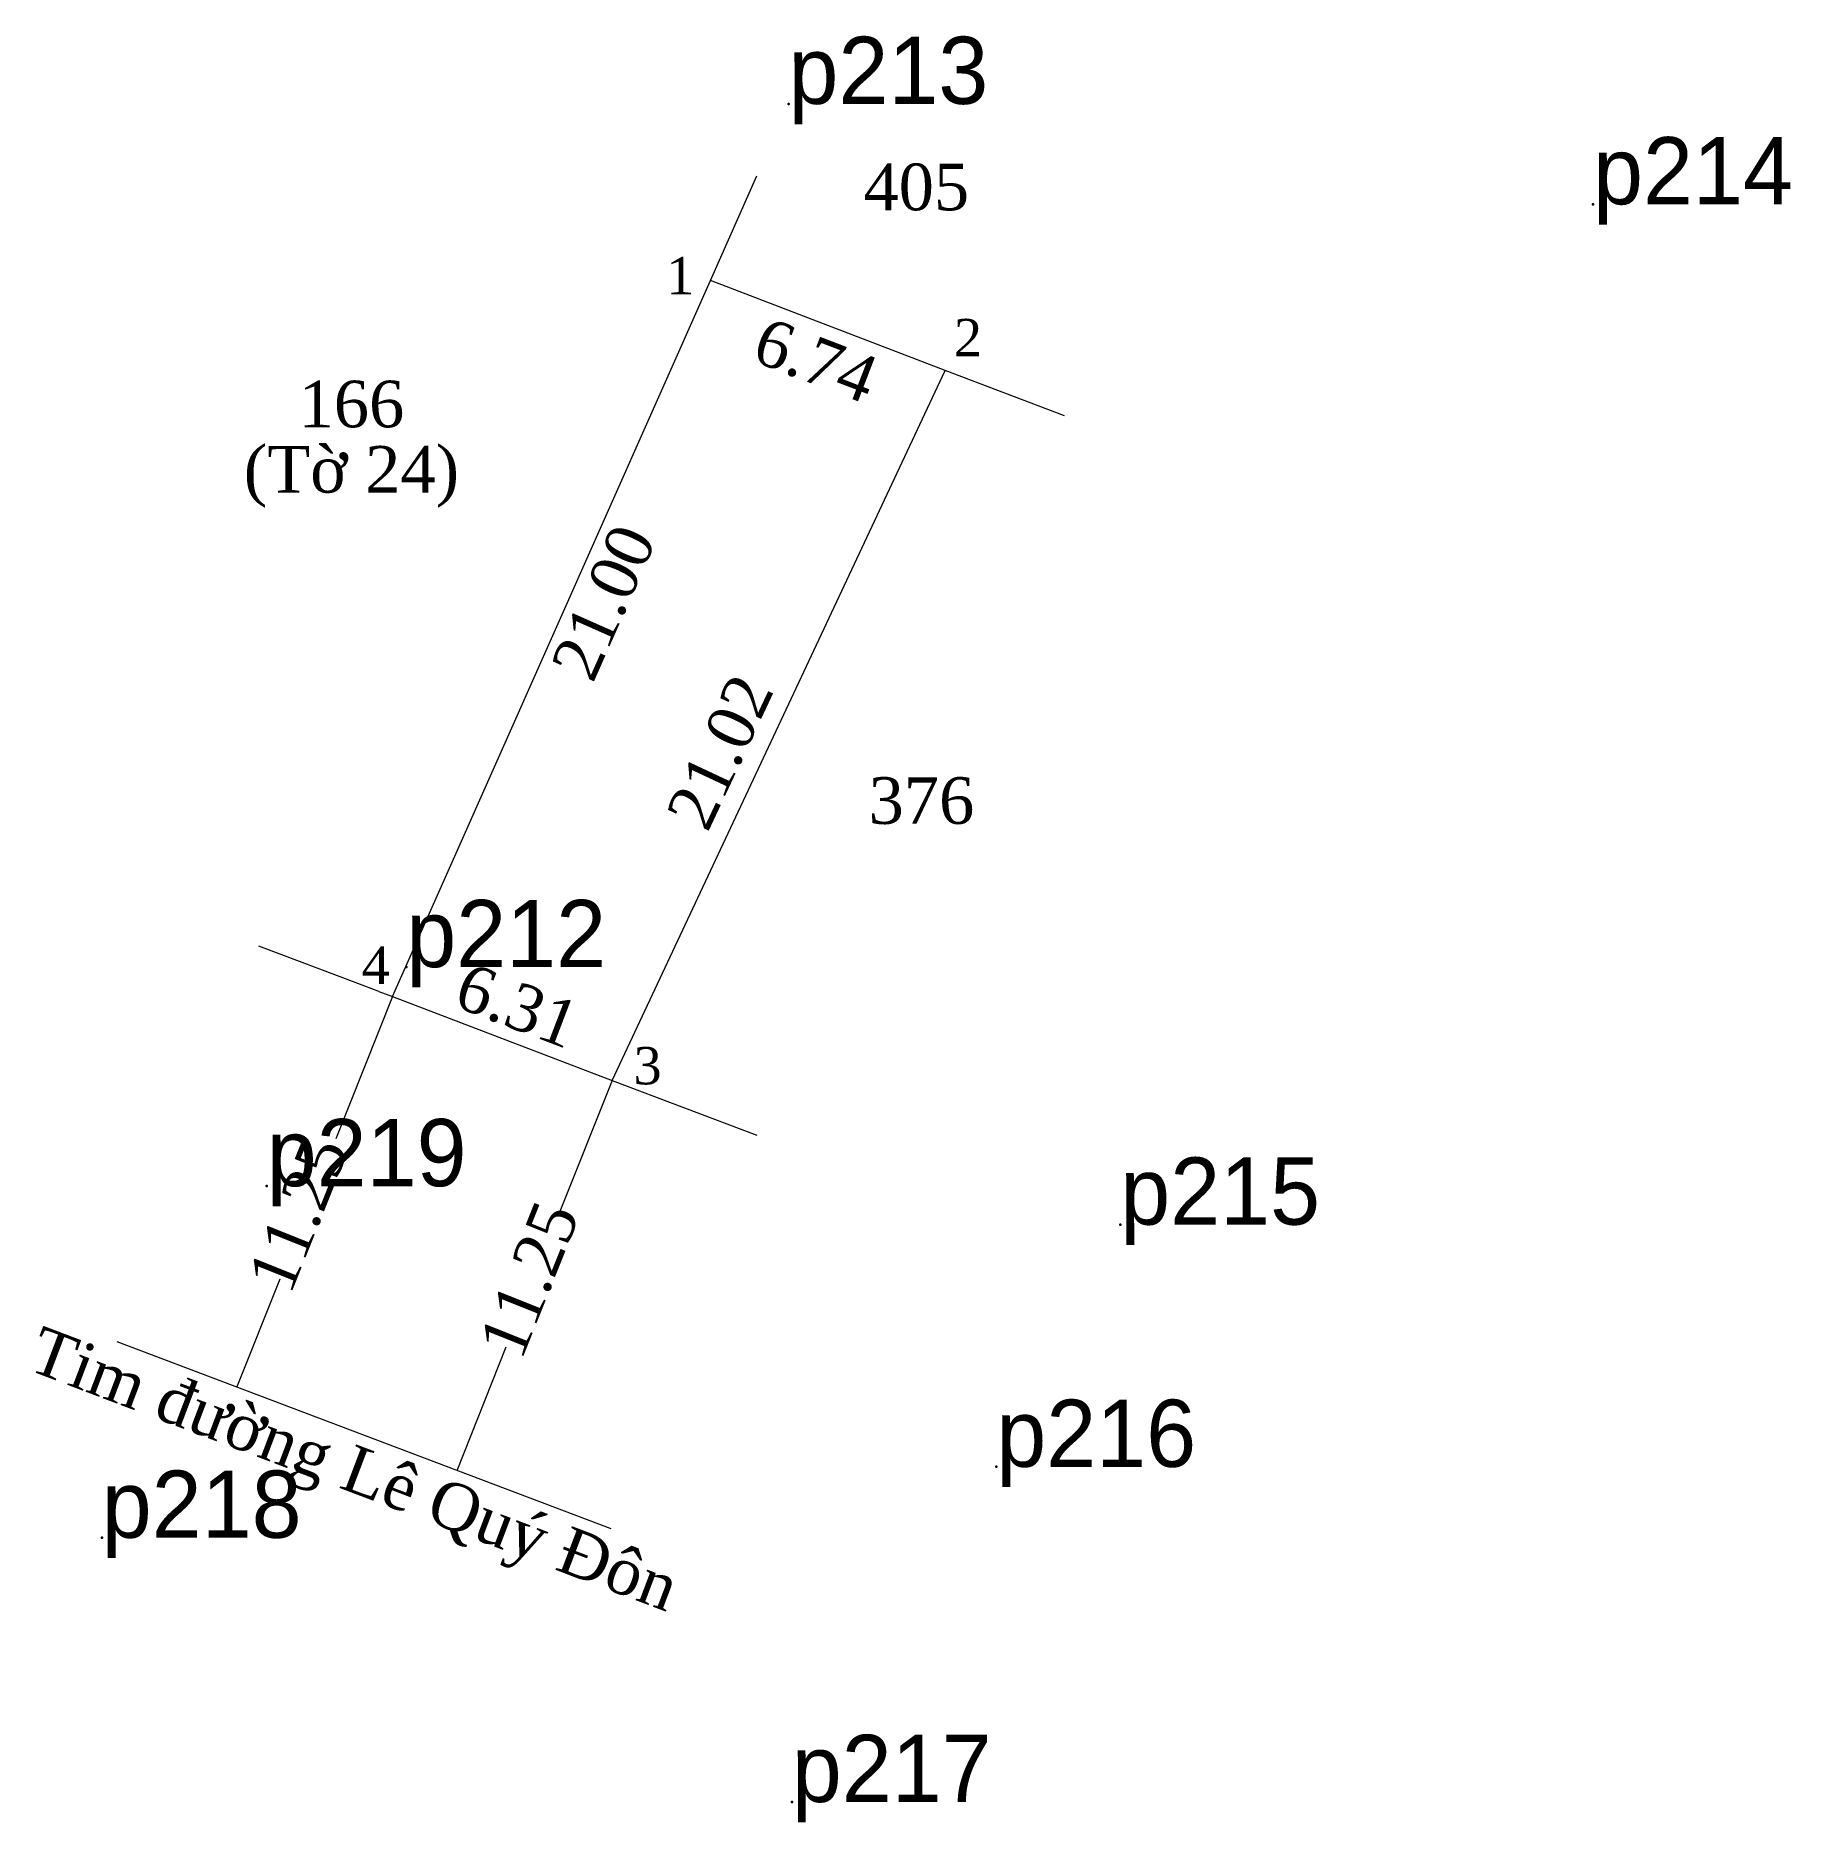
# Model space of a CAD drawing. Header units: metres. Extents: x 549612 to 552411, y 1838750 to 1839254.
# Drawn here: x 551096.82 to 551143.83, y 1839041.52 to 1839089.39 of the extents above; entities that cross this region are included whole.
import ezdxf
from ezdxf.enums import TextEntityAlignment as Align

# ---------------------------------------------------------------- set-up
doc = ezdxf.new("R2010")
doc.units = ezdxf.units.M
doc.header["$MEASUREMENT"] = 0
doc.linetypes.add('DGN Style 2', pattern=[15.8521, 9.51126, -6.34084])
doc.linetypes.add('DGN Style 3', pattern=[22.19294, 15.8521, -6.34084])
for name, color, linetype, lineweight in [('Level 12', 7, 'Continuous', 0), ('Level 15', 7, 'Continuous', 0), ('Level 7', 7, 'Continuous', 0)]:
    doc.layers.add(name, color=color, linetype=linetype, lineweight=lineweight)
doc.styles.add('Style-FmSimple', font='FmSimple.shx')
doc.styles.add('Style-Vntime', font='Vntime.shx')
doc.styles.add('Style-Vntimeb', font='Vntimeb.shx')

msp = doc.modelspace()

# ---------------------------------------------------------------- texts
at = {"layer": 'Level 15', "color": 7, "linetype": 'Continuous', "lineweight": 0, "style": 'Style-Vntime'}
for s, p in [('405', (551120.416112, 1839085.95998)), ('376', (551120.553659, 1839069.51998))]:
    msp.add_text(s, height=1.24998, dxfattribs=at).set_placement(p, align=Align.TOP_CENTER)
at = {"layer": 'Level 15', "color": 7, "linetype": 'Continuous', "lineweight": 0, "style": 'Style-Vntimeb'}
for s, p in [(' 1', (551114.469856, 1839082.46)), (' 2', (551122.177038, 1839080.8)), (' 4', (551106.306774, 1839063.98)), (' 3', (551113.591779, 1839061.29))]:
    msp.add_text(s, height=1.00002, dxfattribs=at).set_placement(p, align=Align.RIGHT)
at = {"layer": 'Level 15', "color": 7, "linetype": 'Continuous', "lineweight": 0, "style": 'Style-Vntime'}
for s, rotation, p in [('6.74', 339.035772, (551117.495252, 1839080.112233)), ('21.00', 66.059678, (551112.607089, 1839073.952704)), ('21.02', 64.885936, (551115.720592, 1839069.93532)), ('6.31', 339.092972, (551109.506021, 1839062.819635))]:
    msp.add_text(s, height=1.24998, rotation=rotation, dxfattribs=at).set_placement(p, align=Align.CENTER)
at = {"layer": 'Level 15', "color": 7, "linetype": 'DGN Style 2', "lineweight": 0, "style": 'Style-Vntime'}
for s, height, rotation, p in [('11.25', 1.24998, 68.198592, (551104.425861, 1839057.589652)), ('11.25', 1.24998, 68.198592, (551110.615861, 1839055.829652)), ('Tim ®\xadêng Lª Quý §«n', 1.24962, 339.244914, (551105.141175, 1839050.406563))]:
    msp.add_text(s, height=height, rotation=rotation, dxfattribs=at).set_placement(p, align=Align.CENTER)
at = {"layer": 'Level 15', "color": 7, "linetype": 'DGN Style 2', "lineweight": 0, "insert": (551105.28, 1839078.44167), "char_height": 1.24998, "attachment_point": 5, "line_spacing_factor": 0.840004, "style": 'Style-Vntime'}
msp.add_mtext('166\\P(Tê 24)\\P', dxfattribs=at)

# ---------------------------------------------------------------- blocks, each defined once
blk = doc.blocks.new('DDCT')
at = {"layer": 'Level 7', "color": 3, "linetype": 'Continuous', "lineweight": 30}
blk.add_point((0.002, 0.002), dxfattribs=at)
blk = doc.blocks.new('SHMIA_22')
at = {"layer": 'Level 12', "color": 2, "linetype": 'Continuous', "lineweight": 0, "style": 'Style-FmSimple'}
blk.add_text('p212', height=1.8, dxfattribs=at).set_placement((0, 0))
blk = doc.blocks.new('SHMIA_23')
at = {"layer": 'Level 12', "color": 2, "linetype": 'Continuous', "lineweight": 0, "style": 'Style-FmSimple'}
blk.add_text('p213', height=1.8, dxfattribs=at).set_placement((0, 0))
blk = doc.blocks.new('SHMIA_24')
at = {"layer": 'Level 12', "color": 2, "linetype": 'Continuous', "lineweight": 0, "style": 'Style-FmSimple'}
blk.add_text('p214', height=1.8, dxfattribs=at).set_placement((0, 0))
blk = doc.blocks.new('SHMIA_25')
at = {"layer": 'Level 12', "color": 2, "linetype": 'Continuous', "lineweight": 0, "style": 'Style-FmSimple'}
blk.add_text('p215', height=1.8, dxfattribs=at).set_placement((0, 0))
blk = doc.blocks.new('SHMIA_26')
at = {"layer": 'Level 12', "color": 2, "linetype": 'Continuous', "lineweight": 0, "style": 'Style-FmSimple'}
blk.add_text('p216', height=1.8, dxfattribs=at).set_placement((0, 0))
blk = doc.blocks.new('SHMIA_27')
at = {"layer": 'Level 12', "color": 2, "linetype": 'Continuous', "lineweight": 0, "style": 'Style-FmSimple'}
blk.add_text('p217', height=1.8, dxfattribs=at).set_placement((0, 0))
blk = doc.blocks.new('SHMIA_28')
at = {"layer": 'Level 12', "color": 2, "linetype": 'Continuous', "lineweight": 0, "style": 'Style-FmSimple'}
blk.add_text('p218', height=1.8, dxfattribs=at).set_placement((0, 0))
blk = doc.blocks.new('SHMIA_29')
at = {"layer": 'Level 12', "color": 2, "linetype": 'Continuous', "lineweight": 0, "style": 'Style-FmSimple'}
blk.add_text('p219', height=1.8, dxfattribs=at).set_placement((0, 0))

# ---------------------------------------------------------------- linework, layer by layer
at = {"layer": 'Level 15', "color": 7, "linetype": 'Continuous', "lineweight": 0}
for p, q in [((551114.9, 1839082.83), (551116.14, 1839085.63)), ((551106.38, 1839063.64), (551114.9, 1839082.83)), ((551121.19, 1839080.42), (551114.9, 1839082.83)), ((551112.27, 1839061.39), (551121.19, 1839080.42)), ((551124.39, 1839079.2), (551121.19, 1839080.42)), ((551106.38, 1839063.64), (551104.86, 1839059.83)), ((551106.01, 1839063.78), (551105.45, 1839063.99)), ((551106.01, 1839063.78), (551106.38, 1839063.64)), ((551106.38, 1839063.64), (551112.27, 1839061.39)), ((551112.27, 1839061.39), (551110.83, 1839057.79)), ((551112.27, 1839061.39), (551116.14, 1839059.93)), ((551103.36, 1839056.07), (551102.21, 1839053.18)), ((551109.42, 1839054.25), (551108.1, 1839050.93))]:
    msp.add_line(p, q, dxfattribs=at)
at = {"layer": 'Level 15', "color": 7, "linetype": 'Continuous', "lineweight": 0, "flags": 128}
msp.add_lwpolyline([(551105.45, 1839063.99), (551102.8, 1839064.99)], dxfattribs=at)
at = {"layer": 'Level 15', "color": 7, "linetype": 'DGN Style 3', "lineweight": 0, "flags": 128}
msp.add_lwpolyline([(551112.24, 1839049.38), (551099, 1839054.39)], dxfattribs=at)

# ---------------------------------------------------------------- block references
at = {"layer": 'Level 12', "color": 2, "linetype": 'Continuous', "lineweight": 0}
for name, p in [('SHMIA_23', (551116.99, 1839087.56)), ('SHMIA_24', (551138.55, 1839084.87)), ('SHMIA_22', (551106.75, 1839064.43)), ('SHMIA_29', (551103.01, 1839058.56)), ('SHMIA_25', (551125.88, 1839057.53)), ('SHMIA_26', (551122.56, 1839051.04)), ('SHMIA_28', (551098.59, 1839049.14)), ('SHMIA_27', (551117.08, 1839042.06))]:
    msp.add_blockref(name, p, dxfattribs=at)
at = {"layer": 'Level 7', "color": 3, "linetype": 'Continuous', "lineweight": 30}
for p in [(551116.99, 1839087.56), (551138.55, 1839084.87), (551106.75, 1839064.43), (551103.01, 1839058.56), (551125.88, 1839057.53), (551122.56, 1839051.04), (551098.59, 1839049.14), (551117.08, 1839042.06)]:
    msp.add_blockref('DDCT', p, dxfattribs=at)

msp.set_redraw_order([(e.dxf.handle, doc.entitydb.next_handle()) for e in msp.query("TEXT MTEXT ATTDEF DIMENSION ARC_DIMENSION")])  # texts and dimensions are drawn at this point

doc.saveas('drawing.dxf')
